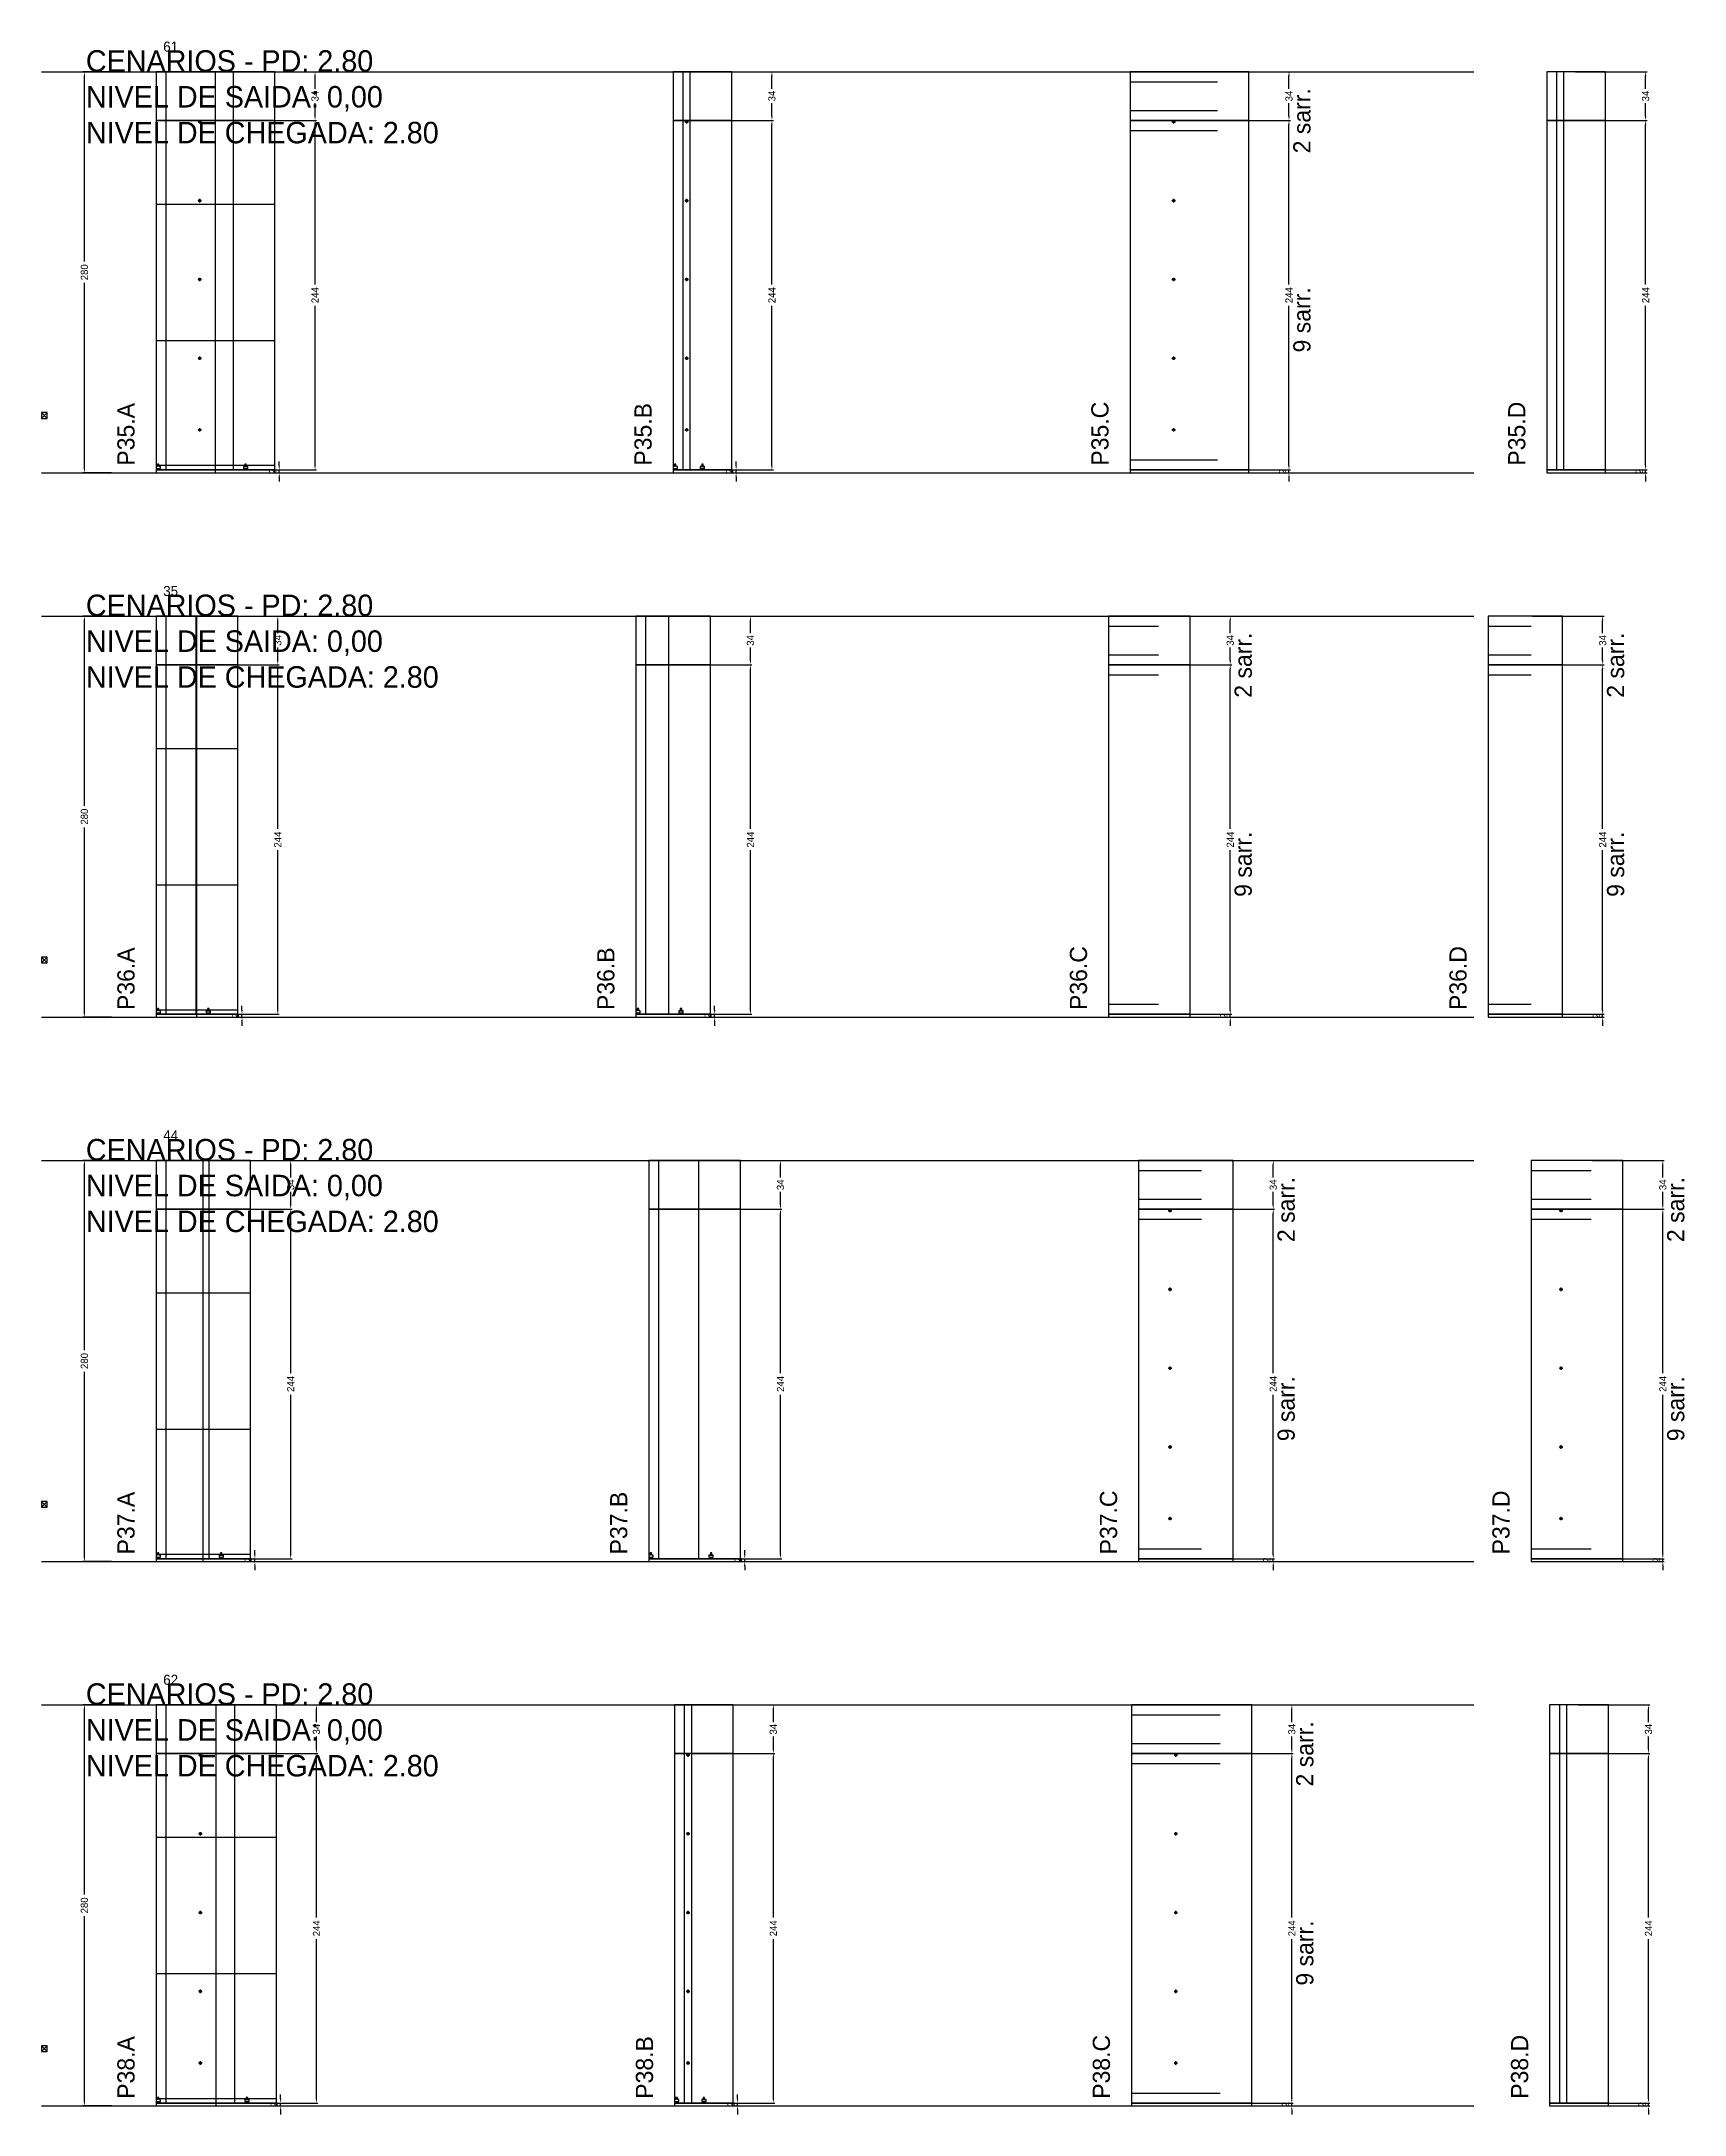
# Model space of a CAD drawing. Header units: centimetres. Extents: x -12000 to 4115, y -10266 to 2668.
# Drawn here: x -7000 to -5853, y -7226 to -5779 of the extents above; entities that cross this region are included whole.
import ezdxf

# ---------------------------------------------------------------- set-up
doc = ezdxf.new("R2010")
doc.units = ezdxf.units.CM
doc.linetypes.add('DASHED', pattern=[2, -2])
for name, color, linetype in [('COTA', 241, 'Continuous'), ('COTAS FURACAO', 16, 'Continuous'), ('Madeira', 30, 'Continuous'), ('NOMENCLATURA', 7, 'Continuous'), ('Nível', 160, 'Continuous'), ('Painéis', 200, 'Continuous'), ('Perfil Metálico', 150, 'Continuous'), ('SARR_2.2x7', 40, 'Continuous'), ('SARRAFO DE PRESSAO', 200, 'Continuous'), ('texto', 7, 'Continuous')]:
    doc.layers.add(name, color=color, linetype=linetype)
doc.dimstyles.new('PAINEL-NOVA', dxfattribs={"dimtxt": 5, "dimasz": 3, "dimexe": 1, "dimexo": 1, "dimgap": 1, "dimtad": 1, "dimcen": 2.5, "dimazin": 3, "dimtfac": 1, "dimtmove": 0, "dimatfit": 3})

msp = doc.modelspace()

# ---------------------------------------------------------------- texts
at = {"layer": 'NOMENCLATURA'}
for s, p in [('CENARIOS - PD: 2.80', (-6969, -5800)), ('NIVEL DE SAIDA: 0,00', (-6969, -5825)), ('NIVEL DE CHEGADA: 2.80', (-6969, -5850)), ('CENARIOS - PD: 2.80', (-6969, -6180)), ('NIVEL DE SAIDA: 0,00', (-6969, -6205)), ('NIVEL DE CHEGADA: 2.80', (-6969, -6230)), ('CENARIOS - PD: 2.80', (-6969, -6560)), ('NIVEL DE SAIDA: 0,00', (-6969, -6585)), ('NIVEL DE CHEGADA: 2.80', (-6969, -6610)), ('CENARIOS - PD: 2.80', (-6969, -6940)), ('NIVEL DE SAIDA: 0,00', (-6969, -6965)), ('NIVEL DE CHEGADA: 2.80', (-6969, -6990))]:
    msp.add_text(s, height=15, dxfattribs=at).set_placement(p)
for s, p in [('2 sarr.', (-6114, -5857)), ('9 sarr.', (-6114, -5996)), ('P35.A', (-6935, -6075)), ('P35.B', (-6574, -6075)), ('P35.C', (-6255, -6075)), ('P35.D', (-5964, -6075)), ('2 sarr.', (-6155, -6237)), ('2 sarr.', (-5895, -6237)), ('9 sarr.', (-6155, -6376)), ('9 sarr.', (-5895, -6376)), ('P36.A', (-6935, -6455)), ('P36.B', (-6600, -6455)), ('P36.C', (-6270, -6455)), ('P36.D', (-6005, -6455)), ('2 sarr.', (-6125, -6617)), ('2 sarr.', (-5853, -6617)), ('9 sarr.', (-6125, -6756)), ('9 sarr.', (-5853, -6756)), ('P37.A', (-6935, -6835)), ('P37.B', (-6591, -6835)), ('P37.C', (-6249, -6835)), ('P37.D', (-5975, -6835)), ('2 sarr.', (-6112, -6997)), ('9 sarr.', (-6112, -7136)), ('P38.A', (-6935, -7215)), ('P38.B', (-6573, -7215)), ('P38.C', (-6254, -7215)), ('P38.D', (-5962, -7215))]:
    msp.add_text(s, height=12, rotation=90, dxfattribs=at).set_placement(p)
at = {"layer": 'texto'}
for s, p in [('61', (-6915, -5786)), ('35', (-6915, -6166)), ('44', (-6915, -6546)), ('62', (-6915, -6926))]:
    msp.add_text(s, height=7, dxfattribs=at).set_placement(p)

# ---------------------------------------------------------------- blocks, each defined once
blk = doc.blocks.new('_CLOSEDFILLED')
at = {"color": 0, "linetype": 'BYBLOCK'}
blk.add_solid([(-1, 0.16), (0, 0), (-1, -0.16)], dxfattribs=at)
blk = doc.blocks.new('*D469')
for p, q in [((-6951, -6940), (-6971, -6940)), ((-6970, -7072.5), (-6970, -6943)), ((-6970, -7217), (-6970, -7087.5)), ((-6951, -7220), (-6971, -7220))]:
    blk.add_line(p, q)
at = {"layer": 'Defpoints'}
for p in [(-6950, -6940), (-6970, -7220), (-6950, -7220)]:
    blk.add_point(p, dxfattribs=at)
at = {"layer": 'COTA', "xscale": 3, "yscale": 3}
for p, rotation in [((-6970, -6940), 90), ((-6970, -7220), 270)]:
    blk.add_blockref('_CLOSEDFILLED', p, dxfattribs=dict(at, rotation=rotation))
at = {"layer": 'COTA', "insert": (-6970, -7080), "char_height": 5, "attachment_point": 5, "rotation": 90}
blk.add_mtext('280', dxfattribs=at)
blk = doc.blocks.new('MULDURA')
at = {"layer": 'Paineis'}
for p, q in [((0, 0), (4, 4)), ((4, 0), (0, 4))]:
    blk.add_line(p, q, dxfattribs=at)
blk.add_lwpolyline([(0, 0), (4, 0), (4, 4), (0, 4)], close=True, dxfattribs=at)
blk = doc.blocks.new('*D471')
for p, q in [((-6857, -6974), (-6807, -6974)), ((-6808, -7088.5), (-6808, -6977)), ((-6808, -7215), (-6808, -7103.5)), ((-6857, -7218), (-6807, -7218))]:
    blk.add_line(p, q)
at = {"layer": 'Defpoints'}
for p in [(-6858, -6974), (-6858, -7218), (-6808, -7218)]:
    blk.add_point(p, dxfattribs=at)
at = {"layer": 'COTA', "xscale": 3, "yscale": 3}
for p, rotation in [((-6808, -6974), 90), ((-6808, -7218), 270)]:
    blk.add_blockref('_CLOSEDFILLED', p, dxfattribs=dict(at, rotation=rotation))
at = {"layer": 'COTA', "insert": (-6808, -7096), "char_height": 5, "attachment_point": 5, "rotation": 90}
blk.add_mtext('244', dxfattribs=at)
blk = doc.blocks.new('*D472')
for p, q in [((-6857, -6940), (-6807, -6940)), ((-6808, -6952), (-6808, -6943)), ((-6857, -6974), (-6807, -6974)), ((-6808, -6971), (-6808, -6962))]:
    blk.add_line(p, q)
at = {"layer": 'Defpoints'}
for p in [(-6858, -6940), (-6858, -6974), (-6808, -6974)]:
    blk.add_point(p, dxfattribs=at)
at = {"layer": 'COTA', "xscale": 3, "yscale": 3}
for p, rotation in [((-6808, -6940), 90), ((-6808, -6974), 270)]:
    blk.add_blockref('_CLOSEDFILLED', p, dxfattribs=dict(at, rotation=rotation))
at = {"layer": 'COTA', "insert": (-6808, -6957), "char_height": 5, "attachment_point": 5, "rotation": 90}
blk.add_mtext('34', dxfattribs=at)
blk = doc.blocks.new('SLIPTEE')
at = {"layer": 'Paineis'}
blk.add_lwpolyline([(0, 0), (3, 0), (3, 1.5), (2, 1.5), (2, 3), (1, 3), (1, 1.5), (0, 1.5)], close=True, dxfattribs=at)
blk = doc.blocks.new('SLIPTDD')
at = {"layer": 'Paineis'}
blk.add_line((0, 1.5), (3, 1.5), dxfattribs=at)
blk.add_lwpolyline([(0, 0), (3, 0), (3, 1.5), (2, 1.5), (2, 3), (1, 3), (1, 1.5), (0, 1.5)], close=True, dxfattribs=at)
blk = doc.blocks.new('furacao')
at = {"layer": 'COTAS FURACAO'}
for p, q in [((-1.2, 0), (1.2, 0)), ((0, -1.2), (0, 1.2))]:
    blk.add_line(p, q, dxfattribs=at)
blk.add_circle((0, 0), 0.8, dxfattribs=at)
blk = doc.blocks.new('*D474')
for p, q in [((-6538, -6974), (-6488, -6974)), ((-6489, -7088.5), (-6489, -6977)), ((-6489, -7215), (-6489, -7103.5)), ((-6538, -7218), (-6488, -7218))]:
    blk.add_line(p, q)
at = {"layer": 'Defpoints'}
for p in [(-6539, -6974), (-6539, -7218), (-6489, -7218)]:
    blk.add_point(p, dxfattribs=at)
at = {"layer": 'COTA', "xscale": 3, "yscale": 3}
for p, rotation in [((-6489, -6974), 90), ((-6489, -7218), 270)]:
    blk.add_blockref('_CLOSEDFILLED', p, dxfattribs=dict(at, rotation=rotation))
at = {"layer": 'COTA', "insert": (-6489, -7096), "char_height": 5, "attachment_point": 5, "rotation": 90}
blk.add_mtext('244', dxfattribs=at)
blk = doc.blocks.new('*D475')
for p, q in [((-6538, -6940), (-6488, -6940)), ((-6489, -6952), (-6489, -6943)), ((-6538, -6974), (-6488, -6974)), ((-6489, -6971), (-6489, -6962))]:
    blk.add_line(p, q)
at = {"layer": 'Defpoints'}
for p in [(-6539, -6940), (-6539, -6974), (-6489, -6974)]:
    blk.add_point(p, dxfattribs=at)
at = {"layer": 'COTA', "xscale": 3, "yscale": 3}
for p, rotation in [((-6489, -6940), 90), ((-6489, -6974), 270)]:
    blk.add_blockref('_CLOSEDFILLED', p, dxfattribs=dict(at, rotation=rotation))
at = {"layer": 'COTA', "insert": (-6489, -6957), "char_height": 5, "attachment_point": 5, "rotation": 90}
blk.add_mtext('34', dxfattribs=at)
blk = doc.blocks.new('*D477')
for p, q in [((-6176, -6974), (-6126, -6974)), ((-6127, -7088.5), (-6127, -6977)), ((-6127, -7215), (-6127, -7103.5)), ((-6176, -7218), (-6126, -7218))]:
    blk.add_line(p, q)
at = {"layer": 'Defpoints'}
for p in [(-6177, -6974), (-6177, -7218), (-6127, -7218)]:
    blk.add_point(p, dxfattribs=at)
at = {"layer": 'COTA', "xscale": 3, "yscale": 3}
for p, rotation in [((-6127, -6974), 90), ((-6127, -7218), 270)]:
    blk.add_blockref('_CLOSEDFILLED', p, dxfattribs=dict(at, rotation=rotation))
at = {"layer": 'COTA', "insert": (-6127, -7096), "char_height": 5, "attachment_point": 5, "rotation": 90}
blk.add_mtext('244', dxfattribs=at)
blk = doc.blocks.new('*D478')
for p, q in [((-6176, -6940), (-6126, -6940)), ((-6127, -6952), (-6127, -6943)), ((-6176, -6974), (-6126, -6974)), ((-6127, -6971), (-6127, -6962))]:
    blk.add_line(p, q)
at = {"layer": 'Defpoints'}
for p in [(-6177, -6940), (-6177, -6974), (-6127, -6974)]:
    blk.add_point(p, dxfattribs=at)
at = {"layer": 'COTA', "xscale": 3, "yscale": 3}
for p, rotation in [((-6127, -6940), 90), ((-6127, -6974), 270)]:
    blk.add_blockref('_CLOSEDFILLED', p, dxfattribs=dict(at, rotation=rotation))
at = {"layer": 'COTA', "insert": (-6127, -6957), "char_height": 5, "attachment_point": 5, "rotation": 90}
blk.add_mtext('34', dxfattribs=at)
blk = doc.blocks.new('*D480')
for p, q in [((-5927, -6974), (-5877, -6974)), ((-5878, -7088.5), (-5878, -6977)), ((-5878, -7215), (-5878, -7103.5)), ((-5927, -7218), (-5877, -7218))]:
    blk.add_line(p, q)
at = {"layer": 'Defpoints'}
for p in [(-5928, -6974), (-5928, -7218), (-5878, -7218)]:
    blk.add_point(p, dxfattribs=at)
at = {"layer": 'COTA', "xscale": 3, "yscale": 3}
for p, rotation in [((-5878, -6974), 90), ((-5878, -7218), 270)]:
    blk.add_blockref('_CLOSEDFILLED', p, dxfattribs=dict(at, rotation=rotation))
at = {"layer": 'COTA', "insert": (-5878, -7096), "char_height": 5, "attachment_point": 5, "rotation": 90}
blk.add_mtext('244', dxfattribs=at)
blk = doc.blocks.new('*D481')
for p, q in [((-5927, -6940), (-5877, -6940)), ((-5878, -6952), (-5878, -6943)), ((-5927, -6974), (-5877, -6974)), ((-5878, -6971), (-5878, -6962))]:
    blk.add_line(p, q)
at = {"layer": 'Defpoints'}
for p in [(-5928, -6940), (-5928, -6974), (-5878, -6974)]:
    blk.add_point(p, dxfattribs=at)
at = {"layer": 'COTA', "xscale": 3, "yscale": 3}
for p, rotation in [((-5878, -6940), 90), ((-5878, -6974), 270)]:
    blk.add_blockref('_CLOSEDFILLED', p, dxfattribs=dict(at, rotation=rotation))
at = {"layer": 'COTA', "insert": (-5878, -6957), "char_height": 5, "attachment_point": 5, "rotation": 90}
blk.add_mtext('34', dxfattribs=at)
blk = doc.blocks.new('*D443')
for p, q in [((-6951, -6560), (-6971, -6560)), ((-6970, -6692.5), (-6970, -6563)), ((-6970, -6837), (-6970, -6707.5)), ((-6951, -6840), (-6971, -6840))]:
    blk.add_line(p, q)
at = {"layer": 'Defpoints'}
for p in [(-6950, -6560), (-6970, -6840), (-6950, -6840)]:
    blk.add_point(p, dxfattribs=at)
at = {"layer": 'COTA', "xscale": 3, "yscale": 3}
for p, rotation in [((-6970, -6560), 90), ((-6970, -6840), 270)]:
    blk.add_blockref('_CLOSEDFILLED', p, dxfattribs=dict(at, rotation=rotation))
at = {"layer": 'COTA', "insert": (-6970, -6700), "char_height": 5, "attachment_point": 5, "rotation": 90}
blk.add_mtext('280', dxfattribs=at)
blk = doc.blocks.new('*D445')
for p, q in [((-6875, -6594), (-6825, -6594)), ((-6826, -6708.5), (-6826, -6597)), ((-6826, -6835), (-6826, -6723.5)), ((-6875, -6838), (-6825, -6838))]:
    blk.add_line(p, q)
at = {"layer": 'Defpoints'}
for p in [(-6876, -6594), (-6876, -6838), (-6826, -6838)]:
    blk.add_point(p, dxfattribs=at)
at = {"layer": 'COTA', "xscale": 3, "yscale": 3}
for p, rotation in [((-6826, -6594), 90), ((-6826, -6838), 270)]:
    blk.add_blockref('_CLOSEDFILLED', p, dxfattribs=dict(at, rotation=rotation))
at = {"layer": 'COTA', "insert": (-6826, -6716), "char_height": 5, "attachment_point": 5, "rotation": 90}
blk.add_mtext('244', dxfattribs=at)
blk = doc.blocks.new('*D446')
for p, q in [((-6875, -6560), (-6825, -6560)), ((-6826, -6572), (-6826, -6563)), ((-6826, -6591), (-6826, -6582)), ((-6875, -6594), (-6825, -6594))]:
    blk.add_line(p, q)
at = {"layer": 'Defpoints'}
for p in [(-6876, -6560), (-6876, -6594), (-6826, -6594)]:
    blk.add_point(p, dxfattribs=at)
at = {"layer": 'COTA', "xscale": 3, "yscale": 3}
for p, rotation in [((-6826, -6560), 90), ((-6826, -6594), 270)]:
    blk.add_blockref('_CLOSEDFILLED', p, dxfattribs=dict(at, rotation=rotation))
at = {"layer": 'COTA', "insert": (-6826, -6577), "char_height": 5, "attachment_point": 5, "rotation": 90}
blk.add_mtext('34', dxfattribs=at)
blk = doc.blocks.new('*D448')
for p, q in [((-6533, -6594), (-6483, -6594)), ((-6484, -6708.5), (-6484, -6597)), ((-6484, -6835), (-6484, -6723.5)), ((-6533, -6838), (-6483, -6838))]:
    blk.add_line(p, q)
at = {"layer": 'Defpoints'}
for p in [(-6534, -6594), (-6534, -6838), (-6484, -6838)]:
    blk.add_point(p, dxfattribs=at)
at = {"layer": 'COTA', "xscale": 3, "yscale": 3}
for p, rotation in [((-6484, -6594), 90), ((-6484, -6838), 270)]:
    blk.add_blockref('_CLOSEDFILLED', p, dxfattribs=dict(at, rotation=rotation))
at = {"layer": 'COTA', "insert": (-6484, -6716), "char_height": 5, "attachment_point": 5, "rotation": 90}
blk.add_mtext('244', dxfattribs=at)
blk = doc.blocks.new('*D449')
for p, q in [((-6533, -6560), (-6483, -6560)), ((-6484, -6572), (-6484, -6563)), ((-6484, -6591), (-6484, -6582)), ((-6533, -6594), (-6483, -6594))]:
    blk.add_line(p, q)
at = {"layer": 'Defpoints'}
for p in [(-6534, -6560), (-6534, -6594), (-6484, -6594)]:
    blk.add_point(p, dxfattribs=at)
at = {"layer": 'COTA', "xscale": 3, "yscale": 3}
for p, rotation in [((-6484, -6560), 90), ((-6484, -6594), 270)]:
    blk.add_blockref('_CLOSEDFILLED', p, dxfattribs=dict(at, rotation=rotation))
at = {"layer": 'COTA', "insert": (-6484, -6577), "char_height": 5, "attachment_point": 5, "rotation": 90}
blk.add_mtext('34', dxfattribs=at)
blk = doc.blocks.new('*D451')
for p, q in [((-6189, -6594), (-6139, -6594)), ((-6140, -6708.5), (-6140, -6597)), ((-6140, -6835), (-6140, -6723.5)), ((-6189, -6838), (-6139, -6838))]:
    blk.add_line(p, q)
at = {"layer": 'Defpoints'}
for p in [(-6190, -6594), (-6190, -6838), (-6140, -6838)]:
    blk.add_point(p, dxfattribs=at)
at = {"layer": 'COTA', "xscale": 3, "yscale": 3}
for p, rotation in [((-6140, -6594), 90), ((-6140, -6838), 270)]:
    blk.add_blockref('_CLOSEDFILLED', p, dxfattribs=dict(at, rotation=rotation))
at = {"layer": 'COTA', "insert": (-6140, -6716), "char_height": 5, "attachment_point": 5, "rotation": 90}
blk.add_mtext('244', dxfattribs=at)
blk = doc.blocks.new('*D452')
for p, q in [((-6189, -6560), (-6139, -6560)), ((-6140, -6572), (-6140, -6563)), ((-6140, -6591), (-6140, -6582)), ((-6189, -6594), (-6139, -6594))]:
    blk.add_line(p, q)
at = {"layer": 'Defpoints'}
for p in [(-6190, -6560), (-6190, -6594), (-6140, -6594)]:
    blk.add_point(p, dxfattribs=at)
at = {"layer": 'COTA', "xscale": 3, "yscale": 3}
for p, rotation in [((-6140, -6560), 90), ((-6140, -6594), 270)]:
    blk.add_blockref('_CLOSEDFILLED', p, dxfattribs=dict(at, rotation=rotation))
at = {"layer": 'COTA', "insert": (-6140, -6577), "char_height": 5, "attachment_point": 5, "rotation": 90}
blk.add_mtext('34', dxfattribs=at)
blk = doc.blocks.new('*D454')
for p, q in [((-5917, -6594), (-5867, -6594)), ((-5868, -6708.5), (-5868, -6597)), ((-5868, -6835), (-5868, -6723.5)), ((-5917, -6838), (-5867, -6838))]:
    blk.add_line(p, q)
at = {"layer": 'Defpoints'}
for p in [(-5918, -6594), (-5918, -6838), (-5868, -6838)]:
    blk.add_point(p, dxfattribs=at)
at = {"layer": 'COTA', "xscale": 3, "yscale": 3}
for p, rotation in [((-5868, -6594), 90), ((-5868, -6838), 270)]:
    blk.add_blockref('_CLOSEDFILLED', p, dxfattribs=dict(at, rotation=rotation))
at = {"layer": 'COTA', "insert": (-5868, -6716), "char_height": 5, "attachment_point": 5, "rotation": 90}
blk.add_mtext('244', dxfattribs=at)
blk = doc.blocks.new('*D455')
for p, q in [((-5917, -6560), (-5867, -6560)), ((-5868, -6572), (-5868, -6563)), ((-5868, -6591), (-5868, -6582)), ((-5917, -6594), (-5867, -6594))]:
    blk.add_line(p, q)
at = {"layer": 'Defpoints'}
for p in [(-5918, -6560), (-5918, -6594), (-5868, -6594)]:
    blk.add_point(p, dxfattribs=at)
at = {"layer": 'COTA', "xscale": 3, "yscale": 3}
for p, rotation in [((-5868, -6560), 90), ((-5868, -6594), 270)]:
    blk.add_blockref('_CLOSEDFILLED', p, dxfattribs=dict(at, rotation=rotation))
at = {"layer": 'COTA', "insert": (-5868, -6577), "char_height": 5, "attachment_point": 5, "rotation": 90}
blk.add_mtext('34', dxfattribs=at)
blk = doc.blocks.new('*D417')
for p, q in [((-6951, -6180), (-6971, -6180)), ((-6970, -6312.5), (-6970, -6183)), ((-6970, -6457), (-6970, -6327.5)), ((-6951, -6460), (-6971, -6460))]:
    blk.add_line(p, q)
at = {"layer": 'Defpoints'}
for p in [(-6950, -6180), (-6970, -6460), (-6950, -6460)]:
    blk.add_point(p, dxfattribs=at)
at = {"layer": 'COTA', "xscale": 3, "yscale": 3}
for p, rotation in [((-6970, -6180), 90), ((-6970, -6460), 270)]:
    blk.add_blockref('_CLOSEDFILLED', p, dxfattribs=dict(at, rotation=rotation))
at = {"layer": 'COTA', "insert": (-6970, -6320), "char_height": 5, "attachment_point": 5, "rotation": 90}
blk.add_mtext('280', dxfattribs=at)
blk = doc.blocks.new('*D419')
for p, q in [((-6884, -6214), (-6834, -6214)), ((-6835, -6328.5), (-6835, -6217)), ((-6835, -6455), (-6835, -6343.5)), ((-6884, -6458), (-6834, -6458))]:
    blk.add_line(p, q)
at = {"layer": 'Defpoints'}
for p in [(-6885, -6214), (-6885, -6458), (-6835, -6458)]:
    blk.add_point(p, dxfattribs=at)
at = {"layer": 'COTA', "xscale": 3, "yscale": 3}
for p, rotation in [((-6835, -6214), 90), ((-6835, -6458), 270)]:
    blk.add_blockref('_CLOSEDFILLED', p, dxfattribs=dict(at, rotation=rotation))
at = {"layer": 'COTA', "insert": (-6835, -6336), "char_height": 5, "attachment_point": 5, "rotation": 90}
blk.add_mtext('244', dxfattribs=at)
blk = doc.blocks.new('*D420')
for p, q in [((-6884, -6180), (-6834, -6180)), ((-6835, -6192), (-6835, -6183)), ((-6835, -6211), (-6835, -6202)), ((-6884, -6214), (-6834, -6214))]:
    blk.add_line(p, q)
at = {"layer": 'Defpoints'}
for p in [(-6885, -6180), (-6885, -6214), (-6835, -6214)]:
    blk.add_point(p, dxfattribs=at)
at = {"layer": 'COTA', "xscale": 3, "yscale": 3}
for p, rotation in [((-6835, -6180), 90), ((-6835, -6214), 270)]:
    blk.add_blockref('_CLOSEDFILLED', p, dxfattribs=dict(at, rotation=rotation))
at = {"layer": 'COTA', "insert": (-6835, -6197), "char_height": 5, "attachment_point": 5, "rotation": 90}
blk.add_mtext('34', dxfattribs=at)
blk = doc.blocks.new('*D422')
for p, q in [((-6554, -6214), (-6504, -6214)), ((-6505, -6328.5), (-6505, -6217)), ((-6505, -6455), (-6505, -6343.5)), ((-6554, -6458), (-6504, -6458))]:
    blk.add_line(p, q)
at = {"layer": 'Defpoints'}
for p in [(-6555, -6214), (-6555, -6458), (-6505, -6458)]:
    blk.add_point(p, dxfattribs=at)
at = {"layer": 'COTA', "xscale": 3, "yscale": 3}
for p, rotation in [((-6505, -6214), 90), ((-6505, -6458), 270)]:
    blk.add_blockref('_CLOSEDFILLED', p, dxfattribs=dict(at, rotation=rotation))
at = {"layer": 'COTA', "insert": (-6505, -6336), "char_height": 5, "attachment_point": 5, "rotation": 90}
blk.add_mtext('244', dxfattribs=at)
blk = doc.blocks.new('*D423')
for p, q in [((-6554, -6180), (-6504, -6180)), ((-6505, -6192), (-6505, -6183)), ((-6505, -6211), (-6505, -6202)), ((-6554, -6214), (-6504, -6214))]:
    blk.add_line(p, q)
at = {"layer": 'Defpoints'}
for p in [(-6555, -6180), (-6555, -6214), (-6505, -6214)]:
    blk.add_point(p, dxfattribs=at)
at = {"layer": 'COTA', "xscale": 3, "yscale": 3}
for p, rotation in [((-6505, -6180), 90), ((-6505, -6214), 270)]:
    blk.add_blockref('_CLOSEDFILLED', p, dxfattribs=dict(at, rotation=rotation))
at = {"layer": 'COTA', "insert": (-6505, -6197), "char_height": 5, "attachment_point": 5, "rotation": 90}
blk.add_mtext('34', dxfattribs=at)
blk = doc.blocks.new('*D425')
for p, q in [((-6219, -6214), (-6169, -6214)), ((-6170, -6328.5), (-6170, -6217)), ((-6170, -6455), (-6170, -6343.5)), ((-6219, -6458), (-6169, -6458))]:
    blk.add_line(p, q)
at = {"layer": 'Defpoints'}
for p in [(-6220, -6214), (-6220, -6458), (-6170, -6458)]:
    blk.add_point(p, dxfattribs=at)
at = {"layer": 'COTA', "xscale": 3, "yscale": 3}
for p, rotation in [((-6170, -6214), 90), ((-6170, -6458), 270)]:
    blk.add_blockref('_CLOSEDFILLED', p, dxfattribs=dict(at, rotation=rotation))
at = {"layer": 'COTA', "insert": (-6170, -6336), "char_height": 5, "attachment_point": 5, "rotation": 90}
blk.add_mtext('244', dxfattribs=at)
blk = doc.blocks.new('*D426')
for p, q in [((-6219, -6180), (-6169, -6180)), ((-6170, -6192), (-6170, -6183)), ((-6170, -6211), (-6170, -6202)), ((-6219, -6214), (-6169, -6214))]:
    blk.add_line(p, q)
at = {"layer": 'Defpoints'}
for p in [(-6220, -6180), (-6220, -6214), (-6170, -6214)]:
    blk.add_point(p, dxfattribs=at)
at = {"layer": 'COTA', "xscale": 3, "yscale": 3}
for p, rotation in [((-6170, -6180), 90), ((-6170, -6214), 270)]:
    blk.add_blockref('_CLOSEDFILLED', p, dxfattribs=dict(at, rotation=rotation))
at = {"layer": 'COTA', "insert": (-6170, -6197), "char_height": 5, "attachment_point": 5, "rotation": 90}
blk.add_mtext('34', dxfattribs=at)
blk = doc.blocks.new('*D428')
for p, q in [((-5959, -6214), (-5909, -6214)), ((-5910, -6328.5), (-5910, -6217)), ((-5910, -6455), (-5910, -6343.5)), ((-5959, -6458), (-5909, -6458))]:
    blk.add_line(p, q)
at = {"layer": 'Defpoints'}
for p in [(-5960, -6214), (-5960, -6458), (-5910, -6458)]:
    blk.add_point(p, dxfattribs=at)
at = {"layer": 'COTA', "xscale": 3, "yscale": 3}
for p, rotation in [((-5910, -6214), 90), ((-5910, -6458), 270)]:
    blk.add_blockref('_CLOSEDFILLED', p, dxfattribs=dict(at, rotation=rotation))
at = {"layer": 'COTA', "insert": (-5910, -6336), "char_height": 5, "attachment_point": 5, "rotation": 90}
blk.add_mtext('244', dxfattribs=at)
blk = doc.blocks.new('*D429')
for p, q in [((-5959, -6180), (-5909, -6180)), ((-5910, -6192), (-5910, -6183)), ((-5910, -6211), (-5910, -6202)), ((-5959, -6214), (-5909, -6214))]:
    blk.add_line(p, q)
at = {"layer": 'Defpoints'}
for p in [(-5960, -6180), (-5960, -6214), (-5910, -6214)]:
    blk.add_point(p, dxfattribs=at)
at = {"layer": 'COTA', "xscale": 3, "yscale": 3}
for p, rotation in [((-5910, -6180), 90), ((-5910, -6214), 270)]:
    blk.add_blockref('_CLOSEDFILLED', p, dxfattribs=dict(at, rotation=rotation))
at = {"layer": 'COTA', "insert": (-5910, -6197), "char_height": 5, "attachment_point": 5, "rotation": 90}
blk.add_mtext('34', dxfattribs=at)
blk = doc.blocks.new('*D391')
for p, q in [((-6951, -5800), (-6971, -5800)), ((-6970, -5932.5), (-6970, -5803)), ((-6970, -6077), (-6970, -5947.5)), ((-6951, -6080), (-6971, -6080))]:
    blk.add_line(p, q)
at = {"layer": 'Defpoints'}
for p in [(-6950, -5800), (-6970, -6080), (-6950, -6080)]:
    blk.add_point(p, dxfattribs=at)
at = {"layer": 'COTA', "xscale": 3, "yscale": 3}
for p, rotation in [((-6970, -5800), 90), ((-6970, -6080), 270)]:
    blk.add_blockref('_CLOSEDFILLED', p, dxfattribs=dict(at, rotation=rotation))
at = {"layer": 'COTA', "insert": (-6970, -5940), "char_height": 5, "attachment_point": 5, "rotation": 90}
blk.add_mtext('280', dxfattribs=at)
blk = doc.blocks.new('*D393')
for p, q in [((-6858, -5834), (-6808, -5834)), ((-6809, -5948.5), (-6809, -5837)), ((-6809, -6075), (-6809, -5963.5)), ((-6858, -6078), (-6808, -6078))]:
    blk.add_line(p, q)
at = {"layer": 'Defpoints'}
for p in [(-6859, -5834), (-6859, -6078), (-6809, -6078)]:
    blk.add_point(p, dxfattribs=at)
at = {"layer": 'COTA', "xscale": 3, "yscale": 3}
for p, rotation in [((-6809, -5834), 90), ((-6809, -6078), 270)]:
    blk.add_blockref('_CLOSEDFILLED', p, dxfattribs=dict(at, rotation=rotation))
at = {"layer": 'COTA', "insert": (-6809, -5956), "char_height": 5, "attachment_point": 5, "rotation": 90}
blk.add_mtext('244', dxfattribs=at)
blk = doc.blocks.new('*D394')
for p, q in [((-6858, -5800), (-6808, -5800)), ((-6809, -5812), (-6809, -5803)), ((-6809, -5831), (-6809, -5822)), ((-6858, -5834), (-6808, -5834))]:
    blk.add_line(p, q)
at = {"layer": 'Defpoints'}
for p in [(-6859, -5800), (-6859, -5834), (-6809, -5834)]:
    blk.add_point(p, dxfattribs=at)
at = {"layer": 'COTA', "xscale": 3, "yscale": 3}
for p, rotation in [((-6809, -5800), 90), ((-6809, -5834), 270)]:
    blk.add_blockref('_CLOSEDFILLED', p, dxfattribs=dict(at, rotation=rotation))
at = {"layer": 'COTA', "insert": (-6809, -5817), "char_height": 5, "attachment_point": 5, "rotation": 90}
blk.add_mtext('34', dxfattribs=at)
blk = doc.blocks.new('*D396')
for p, q in [((-6539, -5834), (-6489, -5834)), ((-6490, -5948.5), (-6490, -5837)), ((-6490, -6075), (-6490, -5963.5)), ((-6539, -6078), (-6489, -6078))]:
    blk.add_line(p, q)
at = {"layer": 'Defpoints'}
for p in [(-6540, -5834), (-6540, -6078), (-6490, -6078)]:
    blk.add_point(p, dxfattribs=at)
at = {"layer": 'COTA', "xscale": 3, "yscale": 3}
for p, rotation in [((-6490, -5834), 90), ((-6490, -6078), 270)]:
    blk.add_blockref('_CLOSEDFILLED', p, dxfattribs=dict(at, rotation=rotation))
at = {"layer": 'COTA', "insert": (-6490, -5956), "char_height": 5, "attachment_point": 5, "rotation": 90}
blk.add_mtext('244', dxfattribs=at)
blk = doc.blocks.new('*D397')
for p, q in [((-6539, -5800), (-6489, -5800)), ((-6490, -5812), (-6490, -5803)), ((-6490, -5831), (-6490, -5822)), ((-6539, -5834), (-6489, -5834))]:
    blk.add_line(p, q)
at = {"layer": 'Defpoints'}
for p in [(-6540, -5800), (-6540, -5834), (-6490, -5834)]:
    blk.add_point(p, dxfattribs=at)
at = {"layer": 'COTA', "xscale": 3, "yscale": 3}
for p, rotation in [((-6490, -5800), 90), ((-6490, -5834), 270)]:
    blk.add_blockref('_CLOSEDFILLED', p, dxfattribs=dict(at, rotation=rotation))
at = {"layer": 'COTA', "insert": (-6490, -5817), "char_height": 5, "attachment_point": 5, "rotation": 90}
blk.add_mtext('34', dxfattribs=at)
blk = doc.blocks.new('*D399')
for p, q in [((-6178, -5834), (-6128, -5834)), ((-6129, -5948.5), (-6129, -5837)), ((-6129, -6075), (-6129, -5963.5)), ((-6178, -6078), (-6128, -6078))]:
    blk.add_line(p, q)
at = {"layer": 'Defpoints'}
for p in [(-6179, -5834), (-6179, -6078), (-6129, -6078)]:
    blk.add_point(p, dxfattribs=at)
at = {"layer": 'COTA', "xscale": 3, "yscale": 3}
for p, rotation in [((-6129, -5834), 90), ((-6129, -6078), 270)]:
    blk.add_blockref('_CLOSEDFILLED', p, dxfattribs=dict(at, rotation=rotation))
at = {"layer": 'COTA', "insert": (-6129, -5956), "char_height": 5, "attachment_point": 5, "rotation": 90}
blk.add_mtext('244', dxfattribs=at)
blk = doc.blocks.new('*D400')
for p, q in [((-6178, -5800), (-6128, -5800)), ((-6129, -5812), (-6129, -5803)), ((-6129, -5831), (-6129, -5822)), ((-6178, -5834), (-6128, -5834))]:
    blk.add_line(p, q)
at = {"layer": 'Defpoints'}
for p in [(-6179, -5800), (-6179, -5834), (-6129, -5834)]:
    blk.add_point(p, dxfattribs=at)
at = {"layer": 'COTA', "xscale": 3, "yscale": 3}
for p, rotation in [((-6129, -5800), 90), ((-6129, -5834), 270)]:
    blk.add_blockref('_CLOSEDFILLED', p, dxfattribs=dict(at, rotation=rotation))
at = {"layer": 'COTA', "insert": (-6129, -5817), "char_height": 5, "attachment_point": 5, "rotation": 90}
blk.add_mtext('34', dxfattribs=at)
blk = doc.blocks.new('*D402')
for p, q in [((-5929, -5834), (-5879, -5834)), ((-5880, -5948.5), (-5880, -5837)), ((-5880, -6075), (-5880, -5963.5)), ((-5929, -6078), (-5879, -6078))]:
    blk.add_line(p, q)
at = {"layer": 'Defpoints'}
for p in [(-5930, -5834), (-5930, -6078), (-5880, -6078)]:
    blk.add_point(p, dxfattribs=at)
at = {"layer": 'COTA', "xscale": 3, "yscale": 3}
for p, rotation in [((-5880, -5834), 90), ((-5880, -6078), 270)]:
    blk.add_blockref('_CLOSEDFILLED', p, dxfattribs=dict(at, rotation=rotation))
at = {"layer": 'COTA', "insert": (-5880, -5956), "char_height": 5, "attachment_point": 5, "rotation": 90}
blk.add_mtext('244', dxfattribs=at)
blk = doc.blocks.new('*D403')
for p, q in [((-5929, -5800), (-5879, -5800)), ((-5880, -5812), (-5880, -5803)), ((-5880, -5831), (-5880, -5822)), ((-5929, -5834), (-5879, -5834))]:
    blk.add_line(p, q)
at = {"layer": 'Defpoints'}
for p in [(-5930, -5800), (-5930, -5834), (-5880, -5834)]:
    blk.add_point(p, dxfattribs=at)
at = {"layer": 'COTA', "xscale": 3, "yscale": 3}
for p, rotation in [((-5880, -5800), 90), ((-5880, -5834), 270)]:
    blk.add_blockref('_CLOSEDFILLED', p, dxfattribs=dict(at, rotation=rotation))
at = {"layer": 'COTA', "insert": (-5880, -5817), "char_height": 5, "attachment_point": 5, "rotation": 90}
blk.add_mtext('34', dxfattribs=at)

# ---------------------------------------------------------------- dimensions: what is measured, and where the dimension line sits
at = {"layer": 'COTA'}
for base, p1, p2, picture, middle in [((-6970, -6080), (-6950, -6080), (-6950, -5800), '*D391', (-6970, -5940)), ((-6809, -5834), (-6859, -5834), (-6859, -5800), '*D394', (-6809, -5817)), ((-6490, -5834), (-6540, -5834), (-6540, -5800), '*D397', (-6490, -5817)), ((-6129, -5834), (-6179, -5834), (-6179, -5800), '*D400', (-6129, -5817)), ((-5880, -5834), (-5930, -5834), (-5930, -5800), '*D403', (-5880, -5817)), ((-6809, -6078), (-6859, -6078), (-6859, -5834), '*D393', (-6809, -5956)), ((-6490, -6078), (-6540, -6078), (-6540, -5834), '*D396', (-6490, -5956)), ((-6129, -6078), (-6179, -6078), (-6179, -5834), '*D399', (-6129, -5956)), ((-5880, -6078), (-5930, -6078), (-5930, -5834), '*D402', (-5880, -5956)), ((-6970, -6460), (-6950, -6460), (-6950, -6180), '*D417', (-6970, -6320)), ((-6835, -6214), (-6885, -6214), (-6885, -6180), '*D420', (-6835, -6197)), ((-6505, -6214), (-6555, -6214), (-6555, -6180), '*D423', (-6505, -6197)), ((-6170, -6214), (-6220, -6214), (-6220, -6180), '*D426', (-6170, -6197)), ((-5910, -6214), (-5960, -6214), (-5960, -6180), '*D429', (-5910, -6197)), ((-6835, -6458), (-6885, -6458), (-6885, -6214), '*D419', (-6835, -6336)), ((-6505, -6458), (-6555, -6458), (-6555, -6214), '*D422', (-6505, -6336)), ((-6170, -6458), (-6220, -6458), (-6220, -6214), '*D425', (-6170, -6336)), ((-5910, -6458), (-5960, -6458), (-5960, -6214), '*D428', (-5910, -6336)), ((-6970, -6840), (-6950, -6840), (-6950, -6560), '*D443', (-6970, -6700)), ((-6826, -6594), (-6876, -6594), (-6876, -6560), '*D446', (-6826, -6577)), ((-6484, -6594), (-6534, -6594), (-6534, -6560), '*D449', (-6484, -6577)), ((-6140, -6594), (-6190, -6594), (-6190, -6560), '*D452', (-6140, -6577)), ((-5868, -6594), (-5918, -6594), (-5918, -6560), '*D455', (-5868, -6577)), ((-6826, -6838), (-6876, -6838), (-6876, -6594), '*D445', (-6826, -6716)), ((-6484, -6838), (-6534, -6838), (-6534, -6594), '*D448', (-6484, -6716)), ((-6140, -6838), (-6190, -6838), (-6190, -6594), '*D451', (-6140, -6716)), ((-5868, -6838), (-5918, -6838), (-5918, -6594), '*D454', (-5868, -6716)), ((-6970, -7220), (-6950, -7220), (-6950, -6940), '*D469', (-6970, -7080)), ((-6808, -6974), (-6858, -6974), (-6858, -6940), '*D472', (-6808, -6957)), ((-6489, -6974), (-6539, -6974), (-6539, -6940), '*D475', (-6489, -6957)), ((-6127, -6974), (-6177, -6974), (-6177, -6940), '*D478', (-6127, -6957)), ((-5878, -6974), (-5928, -6974), (-5928, -6940), '*D481', (-5878, -6957)), ((-6808, -7218), (-6858, -7218), (-6858, -6974), '*D471', (-6808, -7096)), ((-6489, -7218), (-6539, -7218), (-6539, -6974), '*D474', (-6489, -7096)), ((-6127, -7218), (-6177, -7218), (-6177, -6974), '*D477', (-6127, -7096)), ((-5878, -7218), (-5928, -7218), (-5928, -6974), '*D480', (-5878, -7096))]:
    dim = msp.add_linear_dim(base=base, p1=p1, p2=p2, angle=90, dimstyle='PAINEL-NOVA', dxfattribs=at)
    dim.commit()
    dim.dimension.update_dxf_attribs({"geometry": picture, "text_midpoint": middle})
for base, p1, p2 in [((-6834, -6080), (-6859, -6080), (-6859, -6078)), ((-6515, -6080), (-6540, -6080), (-6540, -6078)), ((-6129, -6080), (-6179, -6080), (-6179, -6078)), ((-5880, -6080), (-5930, -6080), (-5930, -6078)), ((-6860, -6460), (-6885, -6460), (-6885, -6458)), ((-6530, -6460), (-6555, -6460), (-6555, -6458)), ((-6170, -6460), (-6220, -6460), (-6220, -6458)), ((-5910, -6460), (-5960, -6460), (-5960, -6458)), ((-6851, -6840), (-6876, -6840), (-6876, -6838)), ((-6509, -6840), (-6534, -6840), (-6534, -6838)), ((-6140, -6840), (-6190, -6840), (-6190, -6838)), ((-5868, -6840), (-5918, -6840), (-5918, -6838)), ((-6833, -7220), (-6858, -7220), (-6858, -7218)), ((-6514, -7220), (-6539, -7220), (-6539, -7218)), ((-6127, -7220), (-6177, -7220), (-6177, -7218)), ((-5878, -7220), (-5928, -7220), (-5928, -7218))]:
    msp.add_linear_dim(base=base, p1=p1, p2=p2, angle=90, dimstyle='PAINEL-NOVA', dxfattribs=at).render()

# ---------------------------------------------------------------- linework, layer by layer
at = {"layer": 'Madeira'}
for points in [[(-6920, -5892.4), (-6837, -5892.4)], [(-6920, -5987.6), (-6837, -5987.6)], [(-6920, -6272.4), (-6863, -6272.4)], [(-6920, -6367.6), (-6863, -6367.6)], [(-6920, -6652.4), (-6854, -6652.4)], [(-6920, -6747.6), (-6854, -6747.6)], [(-6920, -7032.4), (-6836, -7032.4)], [(-6920, -7127.6), (-6836, -7127.6)]]:
    msp.add_lwpolyline(points, dxfattribs=at)
at = {"layer": 'Nível', "linetype": 'DASHED'}
for points in [[(-7000, -5800), (-6000, -5800)], [(-7000, -6080), (-6000, -6080)], [(-7000, -6180), (-6000, -6180)], [(-7000, -6460), (-6000, -6460)], [(-7000, -6560), (-6000, -6560)], [(-7000, -6840), (-6000, -6840)], [(-7000, -6940), (-6000, -6940)], [(-7000, -7220), (-6000, -7220)]]:
    msp.add_lwpolyline(points, dxfattribs=at)
at = {"layer": 'Painéis'}
for points in [[(-6920, -5834), (-6837, -5834), (-6837, -5800), (-6920, -5800)], [(-6920, -6080), (-6837, -6080), (-6837, -5800), (-6920, -5800)], [(-6559, -5834), (-6518, -5834), (-6518, -5800), (-6559, -5800)], [(-6240, -5834), (-6157, -5834), (-6157, -5800), (-6240, -5800)], [(-5949, -5834), (-5908, -5834), (-5908, -5800), (-5949, -5800)], [(-6920, -6078), (-6837, -6078), (-6837, -5834), (-6920, -5834)], [(-6559, -6078), (-6518, -6078), (-6518, -5834), (-6559, -5834)], [(-6240, -6078), (-6157, -6078), (-6157, -5834), (-6240, -5834)], [(-5949, -6078), (-5908, -6078), (-5908, -5834), (-5949, -5834)], [(-6920, -6080), (-6837, -6080), (-6837, -6078), (-6920, -6078)], [(-6559, -6080), (-6518, -6080), (-6518, -6078), (-6559, -6078)], [(-6240, -6080), (-6157, -6080), (-6157, -6078), (-6240, -6078)], [(-5949, -6080), (-5908, -6080), (-5908, -6078), (-5949, -6078)], [(-6920, -6214), (-6863, -6214), (-6863, -6180), (-6920, -6180)], [(-6920, -6460), (-6863, -6460), (-6863, -6180), (-6920, -6180)], [(-6585, -6214), (-6533, -6214), (-6533, -6180), (-6585, -6180)], [(-6255, -6214), (-6198, -6214), (-6198, -6180), (-6255, -6180)], [(-5990, -6214), (-5938, -6214), (-5938, -6180), (-5990, -6180)], [(-6920, -6458), (-6863, -6458), (-6863, -6214), (-6920, -6214)], [(-6585, -6458), (-6533, -6458), (-6533, -6214), (-6585, -6214)], [(-6255, -6458), (-6198, -6458), (-6198, -6214), (-6255, -6214)], [(-5990, -6458), (-5938, -6458), (-5938, -6214), (-5990, -6214)], [(-6920, -6460), (-6863, -6460), (-6863, -6458), (-6920, -6458)], [(-6585, -6460), (-6533, -6460), (-6533, -6458), (-6585, -6458)], [(-6255, -6460), (-6198, -6460), (-6198, -6458), (-6255, -6458)], [(-5990, -6460), (-5938, -6460), (-5938, -6458), (-5990, -6458)], [(-6920, -6594), (-6854, -6594), (-6854, -6560), (-6920, -6560)], [(-6920, -6840), (-6854, -6840), (-6854, -6560), (-6920, -6560)], [(-6576, -6594), (-6512, -6594), (-6512, -6560), (-6576, -6560)], [(-6234, -6594), (-6168, -6594), (-6168, -6560), (-6234, -6560)], [(-5960, -6594), (-5896, -6594), (-5896, -6560), (-5960, -6560)], [(-6920, -6838), (-6854, -6838), (-6854, -6594), (-6920, -6594)], [(-6576, -6838), (-6512, -6838), (-6512, -6594), (-6576, -6594)], [(-6234, -6838), (-6168, -6838), (-6168, -6594), (-6234, -6594)], [(-5960, -6838), (-5896, -6838), (-5896, -6594), (-5960, -6594)], [(-6920, -6840), (-6854, -6840), (-6854, -6838), (-6920, -6838)], [(-6576, -6840), (-6512, -6840), (-6512, -6838), (-6576, -6838)], [(-6234, -6840), (-6168, -6840), (-6168, -6838), (-6234, -6838)], [(-5960, -6840), (-5896, -6840), (-5896, -6838), (-5960, -6838)], [(-6920, -6974), (-6836, -6974), (-6836, -6940), (-6920, -6940)], [(-6920, -7220), (-6836, -7220), (-6836, -6940), (-6920, -6940)], [(-6558, -6974), (-6517, -6974), (-6517, -6940), (-6558, -6940)], [(-6239, -6974), (-6155, -6974), (-6155, -6940), (-6239, -6940)], [(-5947, -6974), (-5906, -6974), (-5906, -6940), (-5947, -6940)], [(-6920, -7218), (-6836, -7218), (-6836, -6974), (-6920, -6974)], [(-6558, -7218), (-6517, -7218), (-6517, -6974), (-6558, -6974)], [(-6239, -7218), (-6155, -7218), (-6155, -6974), (-6239, -6974)], [(-5947, -7218), (-5906, -7218), (-5906, -6974), (-5947, -6974)], [(-6920, -7220), (-6836, -7220), (-6836, -7218), (-6920, -7218)], [(-6558, -7220), (-6517, -7220), (-6517, -7218), (-6558, -7218)], [(-6239, -7220), (-6155, -7220), (-6155, -7218), (-6239, -7218)], [(-5947, -7220), (-5906, -7220), (-5906, -7218), (-5947, -7218)]]:
    msp.add_lwpolyline(points, close=True, dxfattribs=at)
at = {"layer": 'Perfil Metálico'}
for p, q in [((-6878.5, -6080), (-6878.5, -5800)), ((-6891.5, -6460), (-6891.5, -6180)), ((-6887, -6840), (-6887, -6560)), ((-6878, -7220), (-6878, -6940))]:
    msp.add_line(p, q, dxfattribs=at)
at = {"layer": 'SARR_2.2x7'}
for points in [[(-6913, -5834), (-6913, -5800)], [(-6866, -5834), (-6866, -5800)], [(-6552, -5834), (-6552, -5800)], [(-6547, -5834), (-6547, -5800)], [(-5942, -5834), (-5942, -5800)], [(-5937, -5834), (-5937, -5800)], [(-6240, -5807), (-6179, -5807)], [(-6240, -5827), (-6179, -5827)], [(-6240, -5841), (-6179, -5841)], [(-6240, -6071), (-6179, -6071)], [(-6913, -6214), (-6913, -6180)], [(-6892, -6214), (-6892, -6180)], [(-6578, -6214), (-6578, -6180)], [(-6562, -6214), (-6562, -6180)], [(-6255, -6187), (-6220, -6187)], [(-5990, -6187), (-5960, -6187)], [(-6255, -6207), (-6220, -6207)], [(-5990, -6207), (-5960, -6207)], [(-6255, -6221), (-6220, -6221)], [(-5990, -6221), (-5960, -6221)], [(-6255, -6451), (-6220, -6451)], [(-5990, -6451), (-5960, -6451)], [(-6913, -6594), (-6913, -6560)], [(-6883, -6594), (-6883, -6560)], [(-6569, -6594), (-6569, -6560)], [(-6541, -6594), (-6541, -6560)], [(-6234, -6567), (-6190, -6567)], [(-5960, -6567), (-5918, -6567)], [(-6234, -6587), (-6190, -6587)], [(-5960, -6587), (-5918, -6587)], [(-6234, -6601), (-6190, -6601)], [(-5960, -6601), (-5918, -6601)], [(-6234, -6831), (-6190, -6831)], [(-5960, -6831), (-5918, -6831)], [(-6913, -6974), (-6913, -6940)], [(-6865, -6974), (-6865, -6940)], [(-6551, -6974), (-6551, -6940)], [(-6546, -6974), (-6546, -6940)], [(-5940, -6974), (-5940, -6940)], [(-5935, -6974), (-5935, -6940)], [(-6239, -6947), (-6177, -6947)], [(-6239, -6967), (-6177, -6967)], [(-6239, -6981), (-6177, -6981)], [(-6239, -7211), (-6177, -7211)]]:
    msp.add_lwpolyline(points, dxfattribs=at)
at = {"layer": 'SARR_2.2x7', "linetype": 'DASHED'}
for points in [[(-6913, -6078), (-6913, -5834)], [(-6866, -6078), (-6866, -5834)], [(-6552, -6078), (-6552, -5834)], [(-6547, -6078), (-6547, -5834)], [(-5942, -6078), (-5942, -5834)], [(-5937, -6078), (-5937, -5834)], [(-6913, -6458), (-6913, -6214)], [(-6892, -6458), (-6892, -6214)], [(-6578, -6458), (-6578, -6214)], [(-6562, -6458), (-6562, -6214)], [(-6913, -6838), (-6913, -6594)], [(-6883, -6838), (-6883, -6594)], [(-6569, -6838), (-6569, -6594)], [(-6541, -6838), (-6541, -6594)], [(-6913, -7218), (-6913, -6974)], [(-6865, -7218), (-6865, -6974)], [(-6551, -7218), (-6551, -6974)], [(-6546, -7218), (-6546, -6974)], [(-5940, -7218), (-5940, -6974)], [(-5935, -7218), (-5935, -6974)]]:
    msp.add_lwpolyline(points, dxfattribs=at)
at = {"layer": 'SARRAFO DE PRESSAO'}
for points in [[(-6920, -6080), (-6837, -6080), (-6837, -6075), (-6920, -6075)], [(-6920, -6460), (-6863, -6460), (-6863, -6455), (-6920, -6455)], [(-6920, -6840), (-6854, -6840), (-6854, -6835), (-6920, -6835)], [(-6920, -7220), (-6836, -7220), (-6836, -7215), (-6920, -7215)]]:
    msp.add_lwpolyline(points, close=True, dxfattribs=at)

# ---------------------------------------------------------------- block references
at = {"layer": 'COTA'}
for name, p in [('furacao', (-6889.5, -5835)), ('furacao', (-6549.5, -5835)), ('furacao', (-6209.5, -5835)), ('furacao', (-6889.5, -5890)), ('furacao', (-6549.5, -5890)), ('furacao', (-6209.5, -5890)), ('furacao', (-6889.5, -5945)), ('furacao', (-6549.5, -5945)), ('furacao', (-6209.5, -5945)), ('furacao', (-6889.5, -6000)), ('furacao', (-6549.5, -6000)), ('furacao', (-6209.5, -6000)), ('MULDURA', (-7000, -6042)), ('furacao', (-6889.5, -6050)), ('furacao', (-6549.5, -6050)), ('furacao', (-6209.5, -6050)), ('SLIPTEE', (-6920, -6077)), ('SLIPTDD', (-6859, -6077)), ('SLIPTEE', (-6559, -6077)), ('SLIPTDD', (-6540, -6077)), ('MULDURA', (-7000, -6422)), ('SLIPTEE', (-6920, -6457)), ('SLIPTDD', (-6885, -6457)), ('SLIPTEE', (-6585, -6457)), ('SLIPTDD', (-6555, -6457)), ('furacao', (-6212, -6595)), ('furacao', (-5939, -6595)), ('furacao', (-6212, -6650)), ('furacao', (-5939, -6650)), ('furacao', (-6212, -6705)), ('furacao', (-5939, -6705)), ('furacao', (-6212, -6760)), ('furacao', (-5939, -6760)), ('MULDURA', (-7000, -6802)), ('furacao', (-6212, -6810)), ('furacao', (-5939, -6810)), ('SLIPTEE', (-6920, -6837)), ('SLIPTDD', (-6876, -6837)), ('SLIPTEE', (-6576, -6837)), ('SLIPTDD', (-6534, -6837)), ('furacao', (-6889, -6975)), ('furacao', (-6548.5, -6975)), ('furacao', (-6208, -6975)), ('furacao', (-6889, -7030)), ('furacao', (-6548.5, -7030)), ('furacao', (-6208, -7030)), ('furacao', (-6889, -7085)), ('furacao', (-6548.5, -7085)), ('furacao', (-6208, -7085)), ('furacao', (-6889, -7140)), ('furacao', (-6548.5, -7140)), ('furacao', (-6208, -7140)), ('MULDURA', (-7000, -7182)), ('furacao', (-6889, -7190)), ('furacao', (-6548.5, -7190)), ('furacao', (-6208, -7190)), ('SLIPTEE', (-6920, -7217)), ('SLIPTDD', (-6858, -7217)), ('SLIPTEE', (-6558, -7217)), ('SLIPTDD', (-6539, -7217))]:
    msp.add_blockref(name, p, dxfattribs=at)

msp.set_redraw_order([(e.dxf.handle, doc.entitydb.next_handle()) for e in msp.query("TEXT MTEXT ATTDEF DIMENSION ARC_DIMENSION")])  # texts and dimensions are drawn at this point

doc.saveas('drawing.dxf')
